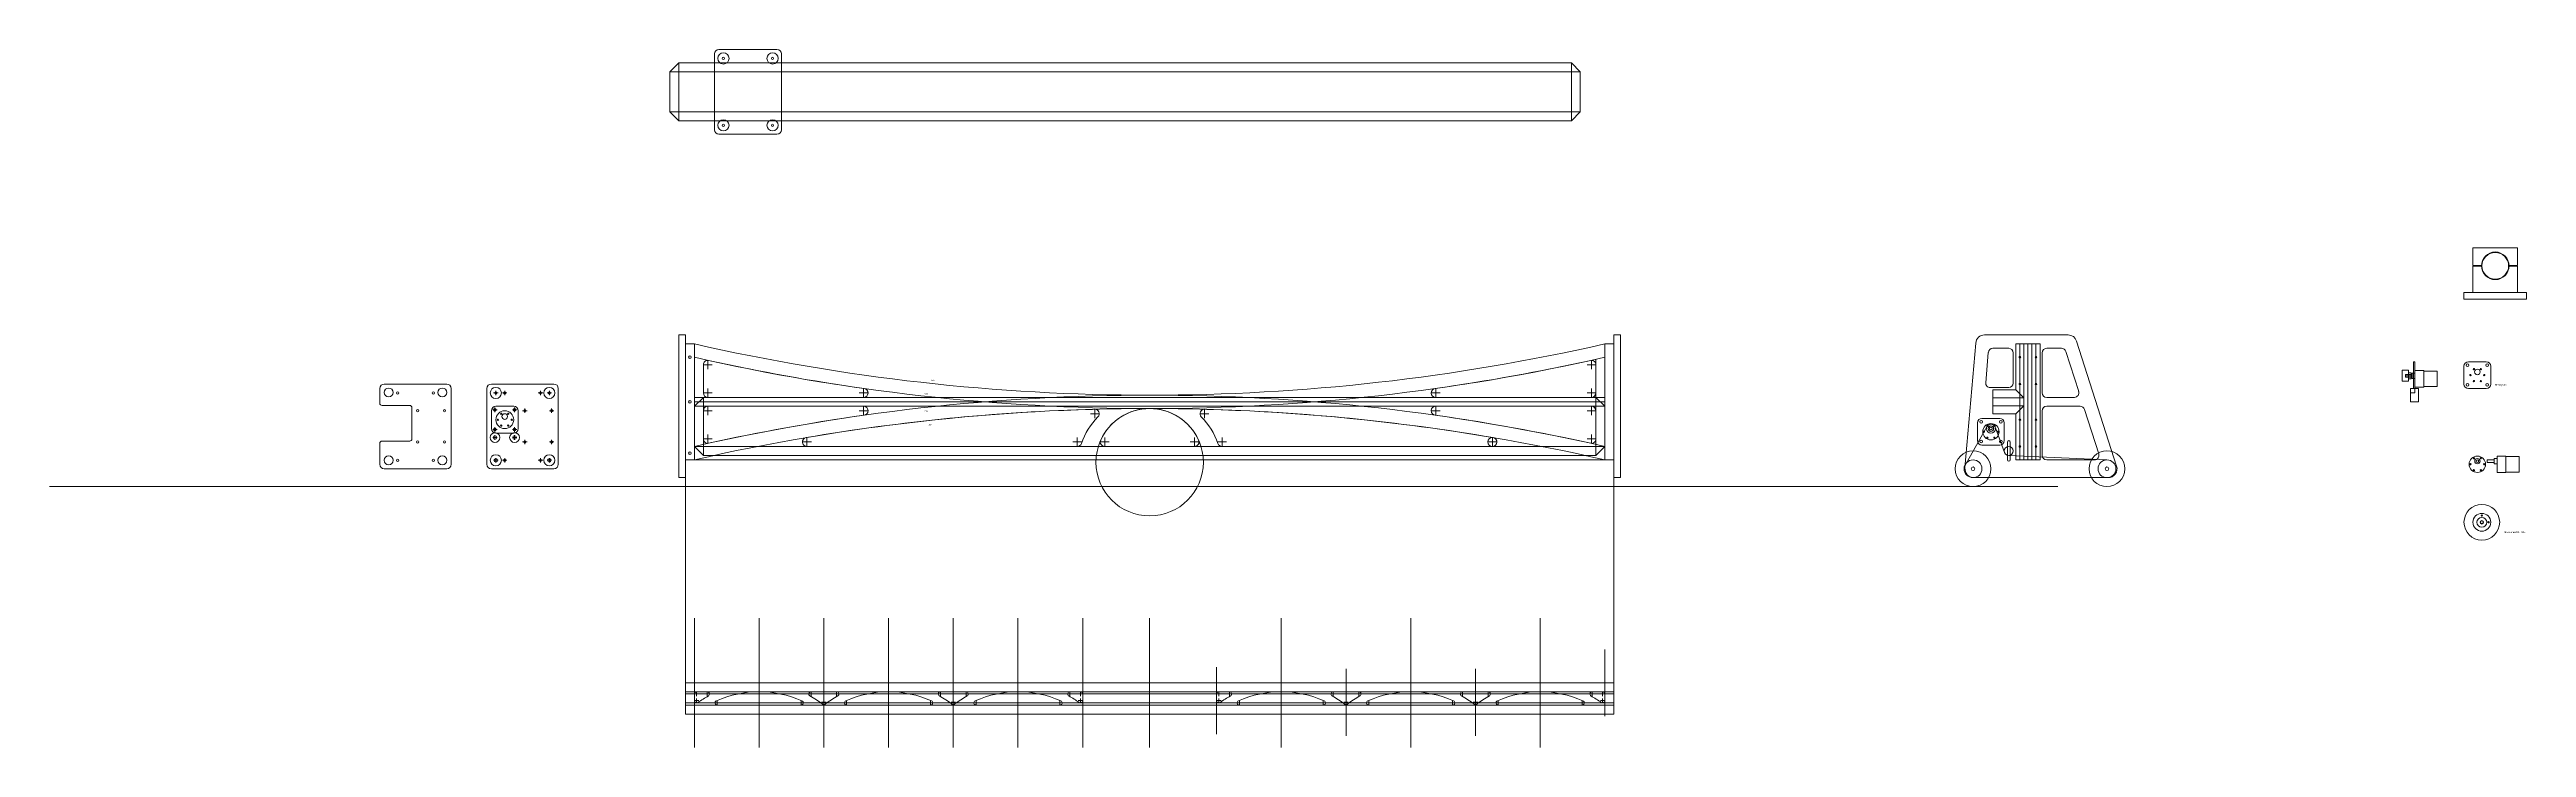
# Model space of a CAD drawing. Header units: millimetres. Extents: x -5410 to 140, y -605 to 960.
import ezdxf

# ---------------------------------------------------------------- set-up
doc = ezdxf.new("R2010")
doc.units = ezdxf.units.MM
doc.layers.get('0').update_dxf_attribs({"linetype": 'CONTINUOUS', "lineweight": 0, "true_color": 0x000000})
for name, color, linetype, lineweight, true_color in [('dimensions', 4, 'CONTINUOUS', 0, 0x00ffff), ('help', 8, 'CONTINUOUS', 0, 0x808080), ('motor', 6, 'CONTINUOUS', 0, 0xff00ff), ('text', 2, 'CONTINUOUS', 0, 0xffff00)]:
    doc.layers.add(name, color=color, linetype=linetype, lineweight=lineweight, true_color=true_color)
doc.styles.get("Standard").update_dxf_attribs({"font": 'txt', "width": 0.75})

msp = doc.modelspace()

# ---------------------------------------------------------------- linework, layer by layer
for p, q in [((-3920, 780), (-3920, 950)), ((-3910, 960), (-3780, 960)), ((-3770, 950), (-3770, 780)), ((-3780, 770), (-3910, 770)), ((120, 515), (20, 515)), ((20, 515), (20, 476)), ((120, 515), (120, 476)), ((20, 476), (39, 476)), ((39, 474), (20, 474)), ((20, 474), (20, 415)), ((120, 476), (101, 476)), ((101, 474), (120, 474)), ((120, 474), (120, 415)), ((0, 415), (140, 415)), ((0, 400), (0, 415)), ((140, 400), (0, 400)), ((140, 415), (140, 400)), ((-4000, 0), (-4000, 320)), ((-4000, 320), (-3985, 320)), ((-3985, 320), (-3985, 0)), ((-3965, 300), (-3985, 300)), ((-3985, 280), (-3985, 40)), ((-3965, 40), (-3965, 300)), ((-1925, 40), (-1925, 300)), ((-1925, 300), (-1905, 300)), ((-1890, 320), (-1905, 320)), ((-1905, 320), (-1905, 0)), ((-1890, 0), (-1890, 320)), ((-1094.1, 301.7), (-1118.1, 21.7)), ((-1074.1, 320), (-887.1, 320)), ((-1071.6, 212.9), (-1065.8, 280.9)), ((-1055.8, 290), (-1020, 290)), ((-1010, 280), (-1010, 212)), ((-945, 280), (-945, 190)), ((-935, 290), (-901.7, 290)), ((-892.2, 283.1), (-863.3, 193.1)), ((-868, 306.1), (-778.4, 26.1)), ((-3945, 253), (-3945, 190)), ((-1945, 253), (-1945, 190)), ((-110, 260), (-113, 260)), ((-113, 260), (-113, 200)), ((-110, 200), (-110, 260)), ((0, 250), (0, 210)), ((10, 260), (50, 260)), ((60, 250), (60, 210)), ((-4670, 167), (-4670, 200)), ((-4660, 210), (-4520, 210)), ((-4510, 200), (-4510, 30)), ((-4430, 30), (-4430, 200)), ((-4420, 210), (-4280, 210)), ((-4405, 190), (-4415, 190)), ((-4410, 195), (-4410, 185)), ((-4385, 190), (-4395, 190)), ((-4390, 195), (-4390, 185)), ((-4305, 190), (-4315, 190)), ((-4310, 195), (-4310, 185)), ((-4285, 190), (-4295, 190)), ((-4290, 195), (-4290, 185)), ((-4270, 200), (-4270, 30)), ((-3935, 180), (-3586, 180)), ((-1955, 180), (-2304, 180)), ((-1020, 202), (-1061.6, 202)), ((-872.9, 180), (-935, 180)), ((-113, 200), (-110, 200)), ((10, 200), (50, 200)), ((-4665, 162), (-4603, 162)), ((-4598, 157), (-4598, 87)), ((-4420, 150), (-4420, 110)), ((-4407, 152), (-4417, 152)), ((-4412, 157), (-4412, 147)), ((-4412, 113), (-4412, 103)), ((-4410, 160), (-4370, 160)), ((-4363, 152), (-4373, 152)), ((-4368, 157), (-4368, 147)), ((-4368, 113), (-4368, 103)), ((-4360, 150), (-4360, 110)), ((-4340, 150), (-4350, 150)), ((-4345, 155), (-4345, 145)), ((-4280, 150), (-4290, 150)), ((-4285, 155), (-4285, 145)), ((-3945, 86.9), (-3945, 150)), ((-3935, 160), (-3586, 160)), ((-1955, 160), (-2304, 160)), ((-1945, 86.9), (-1945, 150)), ((-1090, 123), (-1090, 83)), ((-1080, 133), (-1040, 133)), ((-1030, 123), (-1030, 83)), ((-945, 50), (-945, 150)), ((-935, 160), (-860, 160)), ((-935, 160), (-860, 160)), ((-850.5, 153.1), (-818.5, 53.1)), ((-4670, 77), (-4670, 30)), ((-4603, 82), (-4665, 82)), ((-4407, 108), (-4417, 108)), ((-4407, 90), (-4417, 90)), ((-4412, 95), (-4412, 85)), ((-4410, 100), (-4370, 100)), ((-4363, 108), (-4373, 108)), ((-4363, 90), (-4373, 90)), ((-4368, 95), (-4368, 85)), ((-4340, 80), (-4350, 80)), ((-4345, 85), (-4345, 75)), ((-4280, 80), (-4290, 80)), ((-4285, 85), (-4285, 75)), ((-3713, 70), (-3107.2, 70)), ((-3045.6, 70), (-2844.4, 70)), ((-2782.8, 70), (-2177, 70)), ((-1080, 73), (-1040, 73)), ((-1023, 80), (-1023, 40)), ((-1017, 40), (-1017, 80)), ((-4520, 20), (-4660, 20)), ((-4280, 20), (-4420, 20)), ((-4405, 39), (-4415, 39)), ((-4410, 44), (-4410, 34)), ((-4385, 39), (-4395, 39)), ((-4390, 44), (-4390, 34)), ((-4305, 39), (-4315, 39)), ((-4310, 44), (-4310, 34)), ((-4285, 39), (-4295, 39)), ((-4290, 44), (-4290, 34)), ((-3985, 0), (-4000, 0)), ((-3965, 40), (-3985, 40)), ((-3965, 40), (-1925, 40)), ((-1925, 40), (-1905, 40)), ((-1905, 0), (-1890, 0)), ((-1098.2, 0), (-797.4, 0)), ((-840, 40), (-935, 40)), ((-828, 40), (-935, 40)), ((-3985, -460), (-1905, -460)), ((-3985, -530), (-3985, -460)), ((-3965, -500), (-3965, -485)), ((-3960, -480), (-3936.3, -480)), ((-3675, -480), (-3703.7, -480)), ((-3675, -480), (-3646.3, -480)), ((-3385, -480), (-3413.7, -480)), ((-3385, -480), (-3356.3, -480)), ((-3353.2, -460), (-3095, -460)), ((-3100, -480), (-3123.7, -480)), ((-3095, -485), (-3095, -500)), ((-2795, -485), (-2795, -500)), ((-2790, -480), (-2766.3, -480)), ((-2505, -480), (-2533.7, -480)), ((-2505, -480), (-2476.3, -480)), ((-2215, -480), (-2243.7, -480)), ((-2215, -480), (-2186.3, -480)), ((-1930, -480), (-1953.7, -480)), ((-1925, -500), (-1925, -485)), ((-1905, -530), (-1905, -460)), ((-3985, -530), (-1905, -530)), ((-3726.1, -510), (-3913.9, -510)), ((-3623.9, -510), (-3436.1, -510)), ((-3146.1, -510), (-3333.9, -510)), ((-2743.9, -510), (-2556.1, -510)), ((-2266.1, -510), (-2453.9, -510)), ((-2163.9, -510), (-1976.1, -510))]:
    msp.add_line(p, q)
for centre, radius in [((-3900, 940), 2.5), ((-3790, 940), 2.5), ((-3900, 790), 2.5), ((-3790, 790), 2.5), ((70, 475), 31), ((-3975, 270), 3), ((-995, 270), 2), ((-959, 270), 2), ((8, 252), 3), ((14.5, 230), 1.5), ((22.2, 243.4), 1.5), ((30, 237), 6.25), ((37.8, 243.4), 1.5), ((45.5, 230), 1.5), ((52, 252), 3), ((-4650, 191), 10), ((-4630, 190), 2.55), ((-4550, 190), 2.55), ((-4530, 191), 10), ((-4410, 190), 2.5), ((-4390, 190), 2.5), ((-4310, 190), 2.5), ((-4290, 190), 2.5), ((-3975, 170), 3), ((-995, 210), 2), ((-959, 210), 2), ((8, 208), 3), ((22.2, 216.6), 1.5), ((37.8, 216.6), 1.5), ((52, 208), 3), ((-4585, 150), 2.55), ((-4525, 150), 2.55), ((-4412, 152), 3), ((-4412, 108), 3), ((-4390, 130), 20), ((-4405.5, 130), 1.5), ((-4397.8, 143.4), 1.5), ((-4397.8, 116.6), 1.5), ((-4390, 137), 6.25), ((-4382.2, 143.4), 1.5), ((-4382.2, 116.6), 1.5), ((-4374.5, 130), 1.5), ((-4368, 152), 3), ((-4368, 108), 3), ((-4345, 150), 2.5), ((-4285, 150), 2.5), ((-1082, 125), 3), ((-1067.8, 116.4), 1.5), ((-1060, 110), 6.25), ((-1052.2, 116.4), 1.5), ((-1038, 125), 3), ((-995, 130), 2), ((-959, 130), 2), ((-4585, 80), 2.55), ((-4525, 80), 2.55), ((-4412, 90), 4), ((-4368, 90), 4), ((-4345, 80), 2.5), ((-4285, 80), 2.5), ((-3975, 55), 3), ((-1082, 81), 3), ((-1075.5, 103), 1.5), ((-1067.8, 89.6), 1.5), ((-1052.2, 89.6), 1.5), ((-1044.5, 103), 1.5), ((-1038, 81), 3), ((-995, 70), 2), ((-959, 70), 2), ((-4650, 39), 10), ((-4630, 39), 2.55), ((-4550, 39), 2.55), ((-4530, 39), 10), ((-4410, 39), 4), ((-4390, 39), 2.5), ((-4310, 39), 2.5), ((-4290, 39), 4)]:
    msp.add_circle(centre, radius)
for centre, radius, start, end in [((-3910, 950), 10, 90, 180), ((-3780, 950), 10, 0, 90), ((-3910, 780), 10, 180, 270), ((-3780, 780), 10, 270, 0), ((-2945, 4766), 4581, 257.1347, 282.8653), ((-1074.1, 300), 20, 90, 175.0882), ((-1055.8, 280), 10, 90, 175.0882), ((-1020, 280), 10, 0, 90), ((-935, 280), 10, 90, 180), ((-901.7, 280), 10, 17.7609, 90), ((-887.1, 300), 20, 17.7609, 90), ((-3935, 253), 10, 82.4417, 180), ((-2945, 4736), 4581, 257.5361, 261.9642), ((-2945, 4736), 4581, 278.0358, 282.4639), ((-1955, 253), 10, 0, 97.5583), ((10, 250), 10, 90, 180), ((50, 250), 10, 0, 90), ((-4660, 200), 10, 90, 180), ((-4665, 167), 5, 180, 270), ((-4520, 200), 10, 0, 90), ((-4420, 200), 10, 90, 180), ((-4280, 200), 10, 0, 90), ((-3935, 190), 10, 180, 270), ((-3586, 190), 10, 270, 86.4611), ((-2304, 190), 10, 93.5389, 270), ((-1955, 190), 10, 270, 0), ((-1061.6, 212), 10, 175.0882, 270), ((-1020, 212), 10, 270, 0), ((-935, 190), 10, 180, 270), ((-872.9, 190), 10, 270, 17.7609), ((10, 210), 10, 180, 270), ((50, 210), 10, 270, 0), ((-4603, 157), 5, 0, 90), ((-4410, 150), 10, 90, 180), ((-4370, 150), 10, 0, 90), ((-3935, 150), 10, 90, 180), ((-2945, -4396), 4581, 98.0358, 102.4639), ((-2945.2, -4422.5), 4577.5, 91.539, 99.6792), ((-3586, 150), 10, 273.5389, 90), ((-2945, 23), 162, 135.6028, 160.6568), ((-3067.9, 143.3), 10, 315.6028, 91.539), ((-2945, 34.7), 120.3, 24.2467, 155.7533), ((-2822.1, 143.3), 10, 88.4614, 224.3973), ((-2945, 23), 162, 19.3432, 44.3973), ((-2944.8, -4422), 4577, 80.3203, 88.4614), ((-2304, 150), 10, 90, 266.4611), ((-2945, -4396), 4581, 77.5361, 81.9642), ((-1955, 150), 10, 360, 90), ((-1080, 123), 10, 90, 180), ((-1040, 123), 10, 0, 90), ((-935, 150), 10, 90, 180), ((-860, 150), 10, 17.7609, 90), ((-4665, 77), 5, 90, 180), ((-4603, 87), 5, 270, 0), ((-4410, 110), 10, 180, 270), ((-4370, 110), 10, 270, 0), ((-3935, 86.9), 10, 180, 277.5583), ((-3713, 80), 10, 100.4672, 270), ((-3107.2, 80), 10, 270, 340.6568), ((-3045.6, 80), 10, 155.7533, 270), ((-2844.4, 80), 10, 270, 24.2467), ((-2782.8, 80), 10, 199.3432, 270), ((-2177, 80), 10, 270, 79.5328), ((-1955, 86.9), 10, 262.4417, 360), ((-1080, 83), 10, 180, 270), ((-1040, 83), 10, 270, 0), ((-1020, 80), 3, 0, 180), ((-4660, 30), 10, 180, 270), ((-4520, 30), 10, 270, 0), ((-4420, 30), 10, 180, 270), ((-4280, 30), 10, 270, 0), ((-1098.2, 20), 20, 175.0882, 270), ((-1020, 40), 3, 180, 0), ((-935, 50), 10, 180, 270), ((-828, 50), 10, 270, 17.7609), ((-797.4, 20), 20, 270, 17.7609), ((-3960, -485), 5, 90, 180), ((-3820, -695.2), 235.2, 118.9396, 125.6425), ((-3936.3, -485), 5, 298.9396, 90), ((-3820, -715.2), 235.2, 65.9427, 114.0573), ((-3703.7, -485), 5, 90, 241.0604), ((-3820, -695.2), 235.2, 52.8763, 61.0604), ((-3530, -695.2), 235.2, 118.9396, 127.1237), ((-3646.3, -485), 5, 298.9396, 90), ((-3530, -715.2), 235.2, 65.9427, 114.0573), ((-3413.7, -485), 5, 90, 241.0604), ((-3530, -695.2), 235.2, 52.8763, 61.0604), ((-3240, -695.2), 235.2, 118.9396, 127.1237), ((-3356.3, -485), 5, 298.9396, 90), ((-3240, -715.2), 235.2, 65.9427, 114.0573), ((-3123.7, -485), 5, 90, 241.0604), ((-3240, -695.2), 235.2, 54.3575, 61.0604), ((-3100, -485), 5, 0, 90), ((-2790, -485), 5, 90, 180), ((-2650, -695.2), 235.2, 118.9396, 125.6425), ((-2766.3, -485), 5, 298.9396, 90), ((-2650, -715.2), 235.2, 65.9427, 114.0573), ((-2533.7, -485), 5, 90, 241.0604), ((-2650, -695.2), 235.2, 52.8763, 61.0604), ((-2360, -695.2), 235.2, 118.9396, 127.1237), ((-2476.3, -485), 5, 298.9396, 90), ((-2360, -715.2), 235.2, 65.9427, 114.0573), ((-2243.7, -485), 5, 90, 241.0604), ((-2360, -695.2), 235.2, 52.8763, 61.0604), ((-2070, -695.2), 235.2, 118.9396, 127.1237), ((-2186.3, -485), 5, 298.9396, 90), ((-2070, -715.2), 235.2, 65.9427, 114.0573), ((-1953.7, -485), 5, 90, 241.0604), ((-2070, -695.2), 235.2, 54.3575, 61.0604), ((-1930, -485), 5, 360, 90), ((-3960, -500), 5, 180, 305.6425), ((-3913.9, -505), 5, 114.0573, 270), ((-3726.1, -505), 5, 270, 65.9427), ((-3675, -503.7), 5, 232.8763, 307.1237), ((-3623.9, -505), 5, 114.0573, 270), ((-3436.1, -505), 5, 270, 65.9427), ((-3385, -503.7), 5, 232.8763, 307.1237), ((-3333.9, -505), 5, 114.0573, 270), ((-3146.1, -505), 5, 270, 65.9427), ((-3100, -500), 5, 234.3575, 0), ((-2790, -500), 5, 180, 305.6425), ((-2743.9, -505), 5, 114.0573, 270), ((-2556.1, -505), 5, 270, 65.9427), ((-2505, -503.7), 5, 232.8763, 307.1237), ((-2453.9, -505), 5, 114.0573, 270), ((-2266.1, -505), 5, 270, 65.9427), ((-2215, -503.7), 5, 232.8763, 307.1237), ((-2163.9, -505), 5, 114.0573, 270), ((-1976.1, -505), 5, 270, 65.9427), ((-1930, -500), 5, 234.3575, 360)]:
    msp.add_arc(centre, radius, start, end)
at = {"layer": 'dimensions'}
for p, q in [((-3820, -605), (-3820, -315)), ((-3530, -605), (-3530, -315)), ((-3240, -605), (-3240, -315)), ((-2650, -605), (-2650, -315)), ((-2360, -605), (-2360, -315)), ((-2070, -605), (-2070, -315))]:
    msp.add_line(p, q, dxfattribs=at)
at = {"layer": 'help'}
for p, q in [((-1004, 300), (-950, 300)), ((-1004, 300), (-1004, 197)), ((-995, 300), (-995, 40)), ((-986, 300), (-986, 40)), ((-977, 300), (-977, 40)), ((-968, 300), (-968, 40)), ((-959, 300), (-959, 40)), ((-950, 300), (-950, 40)), ((-3945, 253), (-3925, 253)), ((-3935, 263.1), (-3935, 243.1)), ((-1945, 253), (-1965, 253)), ((-1955, 263.1), (-1955, 243.1)), ((-1945, 265.5), (-1945, 180)), ((-116, 228.6), (-131.3, 228.6)), ((-3965, 180), (-1925, 180)), ((-3965, 170), (-1925, 170)), ((-3945, 190), (-3925, 190)), ((-3935, 200), (-3935, 180)), ((-3596, 190), (-3576, 190)), ((-3586, 200), (-3586, 180)), ((-2294, 190), (-2314, 190)), ((-2304, 200), (-2304, 180)), ((-1945, 190), (-1965, 190)), ((-1955, 200), (-1955, 180)), ((-1056, 197), (-1056, 143)), ((-1056, 197), (-1004, 197)), ((-986, 179), (-1056, 179)), ((-1004, 197), (-986, 179)), ((-1004, 197), (-986, 179)), ((-120, 170), (-120, 200)), ((-120, 200), (-102, 200)), ((-110, 190), (-120, 190)), ((-102, 170), (-120, 170)), ((-110, 200), (-110, 190)), ((-102, 200), (-102, 170)), ((-3965, 160), (-1925, 160)), ((-3945, 150), (-3925, 150)), ((-3935, 160), (-3935, 140)), ((-3596, 150), (-3576, 150)), ((-3586, 160), (-3586, 140)), ((-3077.9, 143.3), (-3057.9, 143.3)), ((-3067.9, 153.3), (-3067.9, 133.3)), ((-2812.1, 143.3), (-2832.1, 143.3)), ((-2822.1, 153.3), (-2822.1, 133.3)), ((-2294, 150), (-2314, 150)), ((-2304, 160), (-2304, 140)), ((-1945, 150), (-1965, 150)), ((-1955, 160), (-1955, 140)), ((-986, 161), (-1056, 161)), ((-1056, 143), (-1004, 143)), ((-1004, 143), (-986, 161)), ((-1004, 40), (-1004, 143)), ((-3965, 70), (-1925, 70)), ((-3945, 86.9), (-3925, 86.9)), ((-3935, 97), (-3935, 77)), ((-3723, 80), (-3703, 80)), ((-3713, 90), (-3713, 70)), ((-3117.2, 80), (-3097.2, 80)), ((-3107.2, 90), (-3107.2, 70)), ((-3055.6, 80), (-3035.6, 80)), ((-3045.6, 90), (-3045.6, 70)), ((-2854.4, 80), (-2834.4, 80)), ((-2844.4, 90), (-2844.4, 70)), ((-2772.8, 80), (-2792.8, 80)), ((-2782.8, 90), (-2782.8, 70)), ((-2167, 80), (-2187, 80)), ((-2177, 90), (-2177, 70)), ((-1945, 86.9), (-1965, 86.9)), ((-1955, 97), (-1955, 77)), ((-3985, 40), (-3985, -460)), ((-1905, 40), (-1905, -460)), ((-950, 40), (-1004, 40)), ((-3410, -20), (-5410, -20)), ((-910, -20), (-3410, -20)), ((-3965, -605), (-3965, -315)), ((-3675, -605), (-3675, -315)), ((-3385, -605), (-3385, -315)), ((-3095, -605), (-3095, -315)), ((-2945, -605), (-2945, -315)), ((-1925, -535), (-1925, -385)), ((-2795, -575), (-2795, -425)), ((-2505, -578.7), (-2505, -428.7)), ((-2215, -578.7), (-2215, -428.7)), ((-3985, -480), (-1905, -480)), ((-3985, -485), (-1905, -485)), ((-3965, -460), (-3675, -460)), ((-3960, -490), (-3960, -480)), ((-3960, -505), (-3960, -495)), ((-3936.3, -490), (-3936.3, -480)), ((-3703.7, -490), (-3703.7, -480)), ((-3646.3, -490), (-3646.3, -480)), ((-3413.7, -490), (-3413.7, -480)), ((-3356.3, -490), (-3356.3, -480)), ((-3123.7, -490), (-3123.7, -480)), ((-3100, -490), (-3100, -480)), ((-3100, -505), (-3100, -495)), ((-2795, -530), (-2795, -460)), ((-2790, -490), (-2790, -480)), ((-2790, -505), (-2790, -495)), ((-2766.3, -490), (-2766.3, -480)), ((-2533.7, -490), (-2533.7, -480)), ((-2476.3, -490), (-2476.3, -480)), ((-2243.7, -490), (-2243.7, -480)), ((-2186.3, -490), (-2186.3, -480)), ((-1953.7, -490), (-1953.7, -480)), ((-1930, -490), (-1930, -480)), ((-1930, -505), (-1930, -495)), ((-1925, -530), (-1925, -460)), ((-3985, -505), (-1905, -505)), ((-3985, -510), (-1905, -510)), ((-3965, -500), (-3955, -500)), ((-3913.9, -510), (-3913.9, -500)), ((-3726.1, -510), (-3726.1, -500)), ((-3680, -503.7), (-3670, -503.7)), ((-3623.9, -510), (-3623.9, -500)), ((-3436.1, -510), (-3436.1, -500)), ((-3390, -503.7), (-3380, -503.7)), ((-3333.9, -510), (-3333.9, -500)), ((-3146.1, -510), (-3146.1, -500)), ((-3105, -500), (-3095, -500)), ((-2785, -500), (-2795, -500)), ((-2743.9, -510), (-2743.9, -500)), ((-2556.1, -510), (-2556.1, -500)), ((-2500, -503.7), (-2510, -503.7)), ((-2453.9, -510), (-2453.9, -500)), ((-2266.1, -510), (-2266.1, -500)), ((-2210, -503.7), (-2220, -503.7)), ((-2163.9, -510), (-2163.9, -500)), ((-1976.1, -510), (-1976.1, -500)), ((-1925, -500), (-1935, -500))]:
    msp.add_line(p, q, dxfattribs=at)
for centre, radius in [((-3900, 940), 12.5), ((-3790, 940), 12.5), ((-3900, 790), 12.5), ((-3790, 790), 12.5), ((-4410, 190), 12.5), ((-4290, 190), 12.5), ((-2945, 34.7), 120.3), ((-2177, 80), 10), ((-4410, 39), 12.5), ((-4290, 39), 12.5)]:
    msp.add_circle(centre, radius, dxfattribs=at)
for centre, start, end in [((-2945, 4736), 257.1347, 282.8653), ((-2945, -4396), 77.1347, 102.8653), ((-2945, -4426), 77.1347, 102.8653)]:
    msp.add_arc(centre, 4581, start, end, dxfattribs=at)
at = {"layer": 'motor'}
for p, q in [((-4020, 910), (-4000, 930)), ((-4000, 910), (-4020, 910)), ((-4020, 910), (-4020, 820)), ((-4000, 930), (-2000, 930)), ((-4000, 930), (-4000, 910)), ((-4000, 910), (-2000, 910)), ((-4000, 820), (-4000, 910)), ((-2000, 930), (-2000, 910)), ((-2000, 930), (-1980, 910)), ((-1980, 910), (-2000, 910)), ((-2000, 820), (-2000, 910)), ((-1980, 910), (-1980, 820)), ((-4000, 820), (-4020, 820)), ((-4020, 820), (-4000, 800)), ((-4000, 820), (-2000, 820)), ((-4000, 800), (-4000, 820)), ((-4000, 800), (-2000, 800)), ((-2000, 820), (-1980, 820)), ((-1980, 820), (-2000, 800)), ((-2000, 800), (-2000, 820)), ((-124.1, 241.2), (-138.3, 241.2)), ((-138.3, 241.2), (-138.3, 216)), ((-131.3, 225.6), (-131.3, 231.6)), ((-131.3, 231.6), (-116, 231.6)), ((-131.3, 225.6), (-116, 225.6)), ((-124.1, 216), (-124.1, 241.2)), ((-118.1, 235.3), (-124.1, 235.3)), ((-118.1, 228.6), (-124.1, 228.6)), ((-118.1, 221.9), (-118.1, 235.3)), ((-116, 222.6), (-116, 234.6)), ((-116, 234.6), (-110, 234.6)), ((-116, 222.6), (-110, 222.6)), ((-90, 240), (-110, 240)), ((-110, 240), (-110, 203.2)), ((-90, 203.2), (-90, 240)), ((-60, 239.1), (-90, 239.1)), ((-60, 204.1), (-60, 239.1)), ((-3965, 160), (-3945, 180)), ((-3945, 180), (-1945, 180)), ((-3945, 180), (-3945, 160)), ((-1945, 180), (-1945, 160)), ((-1945, 180), (-1925, 160)), ((-124.1, 216), (-138.3, 216)), ((-118.1, 221.9), (-124.1, 221.9)), ((-90, 203.2), (-110, 203.2)), ((-60, 204.1), (-90, 204.1)), ((-3945, 160), (-3965, 160)), ((-3965, 160), (-3965, 70)), ((-3945, 160), (-1945, 160)), ((-3945, 70), (-3945, 160)), ((-1925, 160), (-1945, 160)), ((-1945, 70), (-1945, 160)), ((-1925, 160), (-1925, 70)), ((-1119.4, 24.7), (-1068.6, 115.2)), ((-1050, 112), (-1029.3, 56.2)), ((-3945, 70), (-3965, 70)), ((-3965, 70), (-3945, 50)), ((-3945, 70), (-1945, 70)), ((-3945, 50), (-3945, 70)), ((-1945, 70), (-1925, 70)), ((-1925, 70), (-1945, 50)), ((-1945, 50), (-1945, 70)), ((-3945, 50), (-1945, 50)), ((-800, 0), (-1100, 0)), ((-1020, 50), (-800, 40)), ((52, 34), (52, 40)), ((52, 40), (67.5, 40)), ((52, 34), (67.5, 34)), ((67.5, 31), (67.5, 43)), ((67.5, 43), (74, 43)), ((67.5, 31), (74, 31)), ((94, 48.4), (74, 48.4)), ((74, 48.4), (74, 11.6)), ((94, 11.6), (74, 11.6)), ((94, 11.6), (94, 48.4)), ((124, 47.5), (94, 47.5)), ((124, 12.5), (94, 12.5)), ((124, 12.5), (124, 47.5))]:
    msp.add_line(p, q, dxfattribs=at)
for centre, radius in [((70, 475), 30), ((-1060, 103), 18.4), ((-1060, 110), 10), ((-1067.8, 116.4), 1.5), ((-1060, 110), 6), ((-1060, 110), 3), ((-1052.2, 116.4), 1.5), ((-4412, 90), 11), ((-4368, 90), 11), ((-1100, 20), 40), ((-1075.5, 103), 1.5), ((-1067.8, 89.6), 1.5), ((-1052.2, 89.6), 1.5), ((-1044.5, 103), 1.5), ((-1020, 60), 10), ((-800, 20), 40), ((-1100, 20), 20), ((-1100, 20), 4), ((-800, 20), 20), ((-800, 20), 4), ((30, 30), 18.4), ((14.5, 30), 1.5), ((22.2, 43.4), 1.5), ((22.2, 16.6), 1.5), ((30, 37), 6), ((30, 37), 3), ((37.8, 43.4), 1.5), ((37.8, 16.6), 1.5), ((45.5, 30), 1.5), ((40, -100), 40), ((40, -100), 20), ((40, -100), 11), ((40, -100), 4), ((40, -100), 3), ((40, -85), 1.5), ((55, -100), 1.5)]:
    msp.add_circle(centre, radius, dxfattribs=at)

# ---------------------------------------------------------------- texts
at = {"layer": 'dimensions', "char_height": 3, "width": 100, "attachment_point": 1}
for insert in [(-3450, 190), (-3435, 220), (-3450, 150), (-3440, 120)]:
    msp.add_mtext('4581', dxfattribs=dict(at, insert=insert))
at = {"layer": 'text', "char_height": 4, "width": 100, "attachment_point": 1}
for s, insert in [('Motor\\~plate', (70, 210)), ('Skate\\~wheel\\~with\\~608', (90, -120))]:
    msp.add_mtext(s, dxfattribs=dict(at, insert=insert))

doc.saveas('drawing.dxf')
